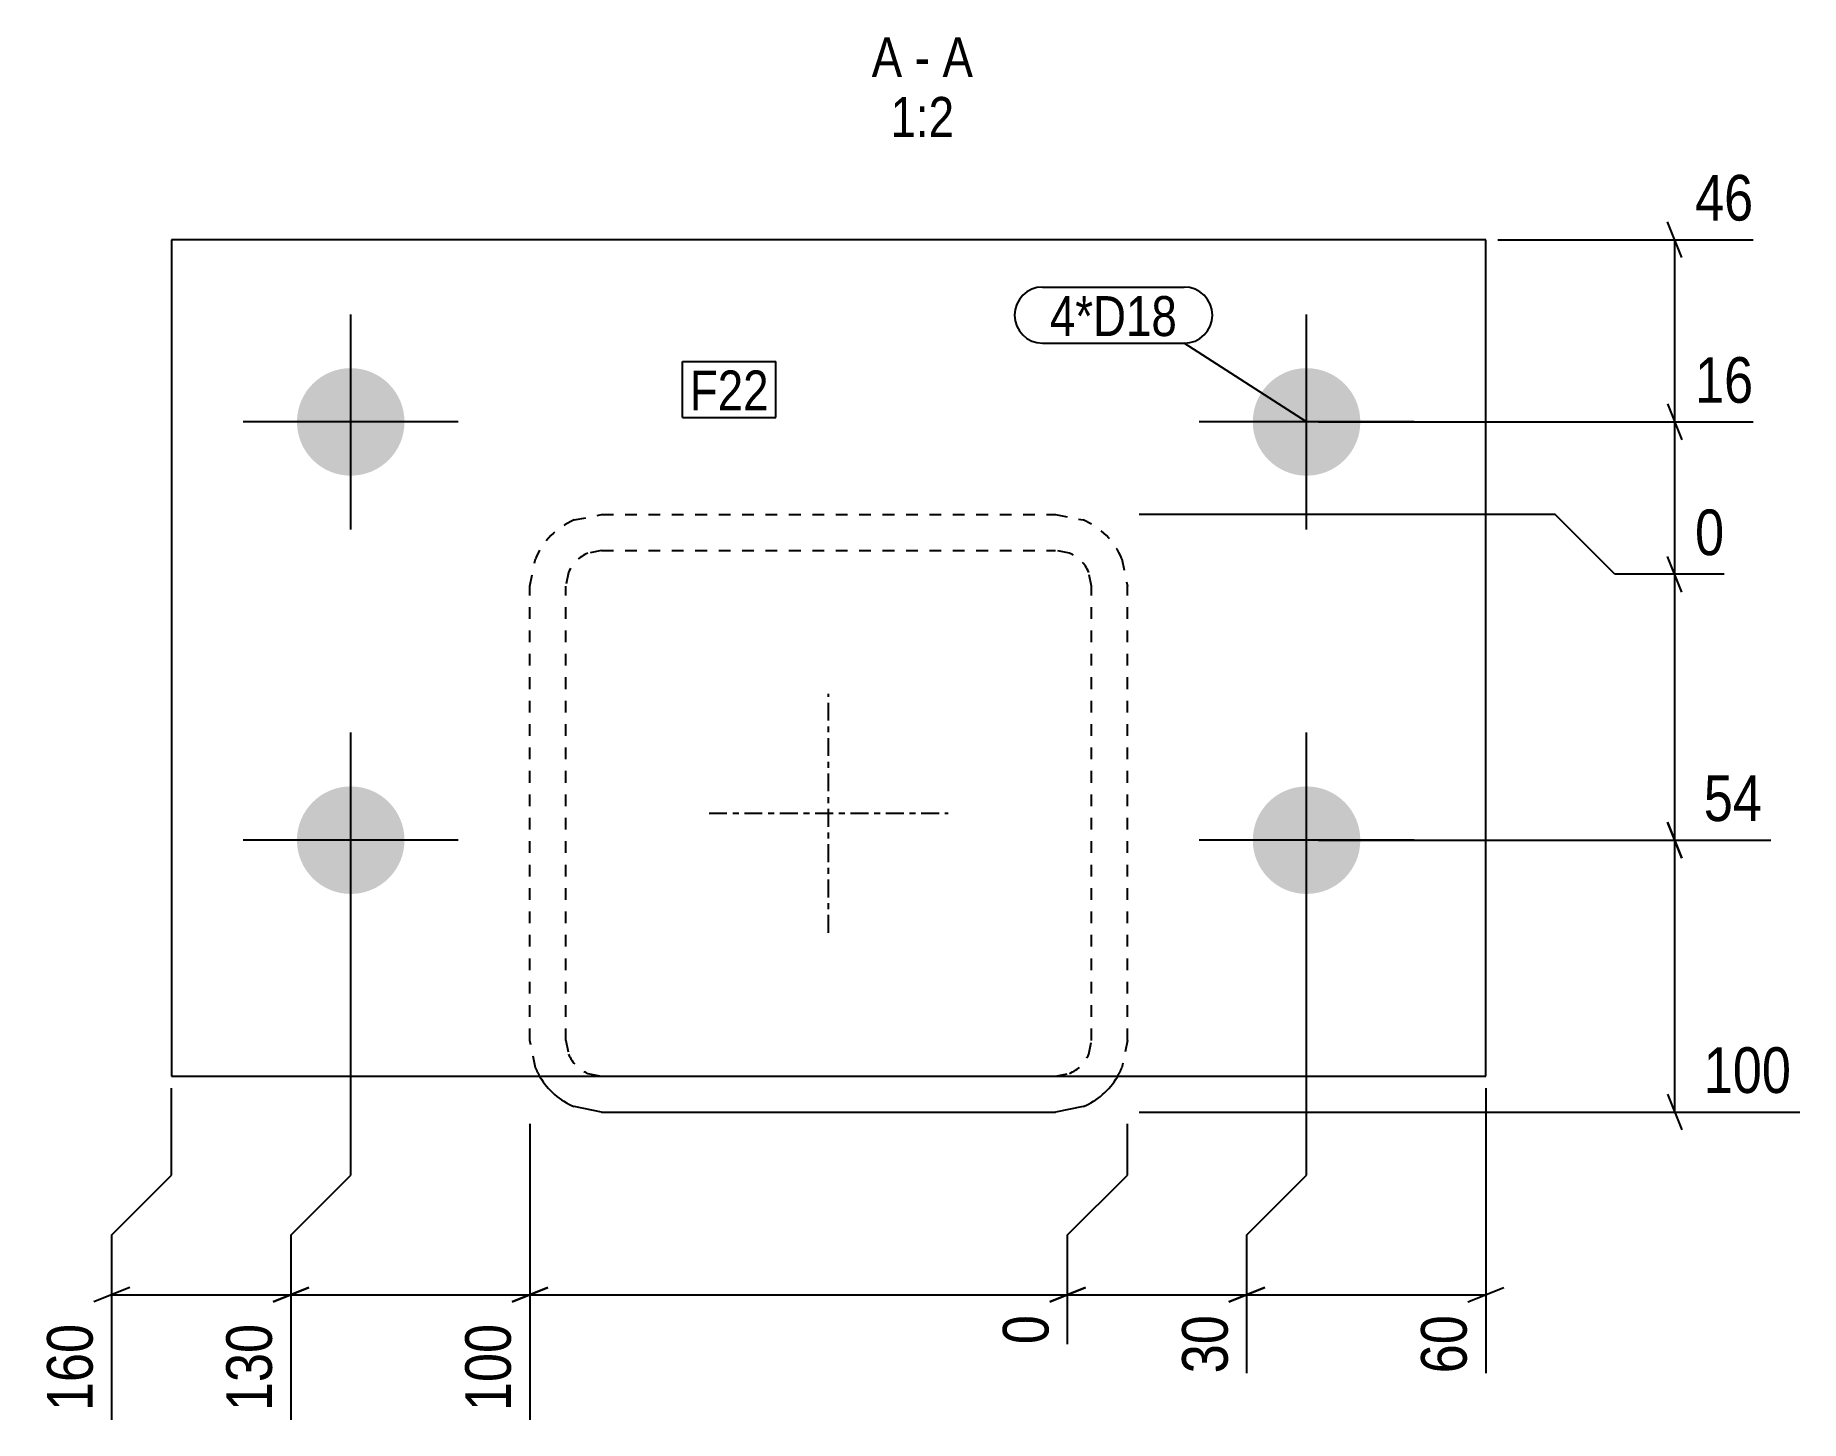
# Model space of a CAD drawing. Header units: millimetres. Extents: x 12 to 23118, y 5 to 856.
# Drawn here: x 6701.6 to 6997.2, y 4.7 to 236.5 of the extents above; entities that cross this region are included whole.
import ezdxf

# ---------------------------------------------------------------- set-up
doc = ezdxf.new("R2010")
doc.units = ezdxf.units.MM
doc.linetypes.add('DXK_LINE_DOT2', pattern=[3.9198, 1.9599, -1.9599])
doc.linetypes.add('DXK_LINE_DOT3', pattern=[5.9187, 2.979, -0.9799, 0.9799, -0.9799])
for name, color, linetype in [('MÅLSÆTNING', 7, 'Continuous'), ('STÅL', 7, 'Continuous'), ('TEKST', 7, 'Continuous')]:
    doc.layers.add(name, color=color, linetype=linetype)
doc.styles.add('Arial Narrow', font='ARIALN.TTF', dxfattribs={"height": 0.2})

msp = doc.modelspace()

# ---------------------------------------------------------------- hatches: boundary and pattern name
at = {"layer": 'STÅL', "linetype": 'Continuous'}
for points in [[(6745.44, 171.81, -1), (6763.44, 171.81, -1)], [(6905.44, 171.81, -1), (6923.44, 171.81, -1)], [(6745.44, 101.81, -1), (6763.44, 101.81, -1)], [(6905.44, 101.81, -1), (6923.44, 101.81, -1)]]:
    msp.add_hatch(color=96, dxfattribs=at).paths.add_polyline_path(points)

# ---------------------------------------------------------------- linework, layer by layer
at = {"layer": 'MÅLSÆTNING', "color": 7, "linetype": 'Continuous'}
for p, q in [((6977.27, 199.31), (6974.87, 205.31)), ((6946.44, 202.31), (6989.22, 202.31)), ((6976.07, 171.81), (6976.07, 202.31)), ((6974.87, 174.81), (6977.27, 168.81)), ((6974.87, 174.81), (6977.27, 168.81)), ((6916.44, 171.81), (6989.22, 171.81)), ((6916.44, 171.81), (6989.22, 171.81)), ((6976.07, 146.31), (6976.07, 171.81)), ((6956.07, 156.31), (6886.44, 156.31)), ((6956.07, 156.31), (6886.44, 156.31)), ((6966.07, 146.31), (6956.07, 156.31)), ((6966.07, 146.31), (6956.07, 156.31)), ((6977.27, 143.31), (6974.87, 149.31)), ((6977.27, 143.31), (6974.87, 149.31)), ((6984.35, 146.31), (6966.07, 146.31)), ((6984.35, 146.31), (6966.07, 146.31)), ((6976.07, 101.81), (6976.07, 146.31)), ((6974.87, 104.81), (6977.27, 98.81)), ((6977.27, 98.81), (6974.87, 104.81)), ((6916.44, 101.81), (6992.14, 101.81)), ((6916.44, 101.81), (6992.14, 101.81)), ((6976.07, 56.31), (6976.07, 101.81)), ((6754.44, 45.74), (6754.44, 99.81)), ((6754.44, 45.74), (6754.44, 99.81)), ((6914.44, 45.74), (6914.44, 99.81)), ((6914.44, 45.74), (6914.44, 99.81)), ((6724.44, 45.74), (6724.44, 60.31)), ((6944.44, 60.31), (6944.44, 12.59)), ((6974.87, 59.31), (6977.27, 53.31)), ((6886.44, 56.31), (6997.01, 56.31)), ((6784.44, 54.31), (6784.44, 4.8)), ((6784.44, 54.31), (6784.44, 4.8)), ((6884.44, 45.74), (6884.44, 54.31)), ((6884.44, 45.74), (6884.44, 54.31)), ((6714.44, 35.74), (6724.44, 45.74)), ((6744.44, 35.74), (6754.44, 45.74)), ((6744.44, 35.74), (6754.44, 45.74)), ((6874.44, 35.74), (6884.44, 45.74)), ((6874.44, 35.74), (6884.44, 45.74)), ((6904.44, 35.74), (6914.44, 45.74)), ((6904.44, 35.74), (6914.44, 45.74)), ((6714.44, 4.8), (6714.44, 35.74)), ((6744.44, 4.8), (6744.44, 35.74)), ((6744.44, 4.8), (6744.44, 35.74)), ((6874.44, 17.46), (6874.44, 35.74)), ((6874.44, 17.46), (6874.44, 35.74)), ((6904.44, 12.59), (6904.44, 35.74)), ((6904.44, 12.59), (6904.44, 35.74)), ((6717.44, 26.94), (6711.44, 24.54)), ((6747.44, 26.94), (6741.44, 24.54)), ((6741.44, 24.54), (6747.44, 26.94)), ((6787.44, 26.94), (6781.44, 24.54)), ((6781.44, 24.54), (6787.44, 26.94)), ((6877.44, 26.94), (6871.44, 24.54)), ((6871.44, 24.54), (6877.44, 26.94)), ((6901.44, 24.54), (6907.44, 26.94)), ((6941.44, 24.54), (6947.44, 26.94)), ((6714.44, 25.74), (6744.44, 25.74)), ((6744.44, 25.74), (6784.44, 25.74)), ((6784.44, 25.74), (6874.44, 25.74)), ((6874.44, 25.74), (6904.44, 25.74)), ((6904.44, 25.74), (6944.44, 25.74))]:
    msp.add_line(p, q, dxfattribs=at)
at = {"layer": 'STÅL', "color": 2, "linetype": 'Continuous'}
for p, q in [((6724.44, 202.31), (6724.44, 62.31)), ((6944.44, 202.31), (6724.44, 202.31)), ((6944.44, 62.31), (6944.44, 202.31)), ((6724.44, 62.31), (6944.44, 62.31)), ((6796.44, 56.31), (6791.85, 57.22)), ((6796.44, 56.31), (6872.44, 56.31)), ((6877.03, 57.22), (6872.44, 56.31))]:
    msp.add_line(p, q, dxfattribs=at)
at = {"layer": 'STÅL', "color": 96, "linetype": 'Continuous'}
for p, q in [((6754.44, 153.81), (6754.44, 189.81)), ((6914.44, 153.81), (6914.44, 189.81)), ((6772.44, 171.81), (6736.44, 171.81)), ((6932.44, 171.81), (6896.44, 171.81)), ((6754.44, 83.81), (6754.44, 119.81)), ((6914.44, 83.81), (6914.44, 119.81)), ((6772.44, 101.81), (6736.44, 101.81)), ((6932.44, 101.81), (6896.44, 101.81))]:
    msp.add_line(p, q, dxfattribs=at)
at = {"layer": 'STÅL', "color": 7, "linetype": 'DXK_LINE_DOT2'}
for p, q in [((6791.85, 155.4), (6796.44, 156.31)), ((6796.44, 156.31), (6872.44, 156.31)), ((6872.44, 156.31), (6877.03, 155.4)), ((6784.44, 144.31), (6785.35, 148.9)), ((6796.44, 150.31), (6794.14, 149.85)), ((6796.44, 150.31), (6872.44, 150.31)), ((6874.73, 149.85), (6872.44, 150.31)), ((6883.52, 148.9), (6884.44, 144.31)), ((6790.9, 146.61), (6790.44, 144.31)), ((6878.44, 144.31), (6877.98, 146.61)), ((6784.44, 68.31), (6784.44, 144.31)), ((6790.44, 68.31), (6790.44, 144.31)), ((6878.44, 68.31), (6878.44, 144.31)), ((6884.44, 68.31), (6884.44, 144.31)), ((6785.35, 63.72), (6784.44, 68.31)), ((6790.44, 68.31), (6790.9, 66.01)), ((6877.98, 66.01), (6878.44, 68.31)), ((6884.44, 68.31), (6883.52, 63.72)), ((6794.14, 62.77), (6796.44, 62.31)), ((6796.44, 62.31), (6872.44, 62.31)), ((6872.44, 62.31), (6874.73, 62.77))]:
    msp.add_line(p, q, dxfattribs=at)
at = {"layer": 'STÅL', "color": 7, "linetype": 'DXK_LINE_DOT3'}
for p, q in [((6834.44, 86.31), (6834.44, 126.31)), ((6814.44, 106.31), (6854.44, 106.31))]:
    msp.add_line(p, q, dxfattribs=at)
at = {"layer": 'STÅL', "color": 7, "linetype": 'DXK_LINE_DOT2'}
for centre, radius, start, end in [((6796.44, 144.31), 12, 112.5, 157.5), ((6872.44, 144.31), 12, 22.5, 67.5), ((6796.44, 144.31), 6, 112.5, 157.5), ((6872.44, 144.31), 6, 22.5, 67.5), ((6796.44, 68.31), 6, 202.5, 247.5), ((6872.44, 68.31), 6, 292.5, 337.5), ((6796.44, 68.31), 12, 202.5, 210.5989), ((6872.44, 68.31), 12, 329.4011, 337.5)]:
    msp.add_arc(centre, radius, start, end, dxfattribs=at)
at = {"layer": 'STÅL', "color": 2, "linetype": 'Continuous'}
for centre, start, end in [((6796.44, 68.31), 210.5989, 247.5), ((6872.44, 68.31), 292.5, 329.4011)]:
    msp.add_arc(centre, 12, start, end, dxfattribs=at)

# ---------------------------------------------------------------- wipeouts: each hides what was drawn before it
at = {"color": 0, "linetype": 'Continuous'}
for points, layer in [([(6992.28, 103.41), (6992.28, 114.61), (6979.33, 114.61), (6979.33, 103.41)], 'MÅLSÆTNING'), ([(6997.16, 57.91), (6997.16, 69.11), (6979.33, 69.11), (6979.33, 57.91)], 'MÅLSÆTNING'), ([(6712.84, 22.48), (6701.64, 22.48), (6701.64, 4.66), (6712.84, 4.66)], 'MÅLSÆTNING'), ([(6742.84, 22.48), (6731.64, 22.48), (6731.64, 4.66), (6742.84, 4.66)], 'MÅLSÆTNING'), ([(6782.84, 22.48), (6771.64, 22.48), (6771.64, 4.66), (6782.84, 4.66)], 'MÅLSÆTNING'), ([(6846.75, 229.51), (6846.75, 236.51), (6841.64, 236.51), (6841.64, 229.51)], 'TEKST'), ([(6851.4, 229.51), (6851.4, 236.51), (6848.85, 236.51), (6848.85, 229.51)], 'TEKST'), ([(6858.61, 229.51), (6858.61, 236.51), (6853.5, 236.51), (6853.5, 229.51)], 'TEKST'), ([(6855.46, 219.51), (6855.46, 226.51), (6844.79, 226.51), (6844.79, 219.51)], 'TEKST')]:
    msp.add_wipeout(points, dxfattribs=at).dxf.layer = layer
at = {"color": 0}
for points in [[(6892.77, 186.18), (6892.77, 193.18), (6871.46, 193.18), (6871.46, 186.18)], [(6824.4, 173.73), (6824.4, 180.73), (6811.19, 180.73), (6811.19, 173.73)]]:
    msp.add_wipeout(points, dxfattribs=at).dxf.layer = 'TEKST'

# ---------------------------------------------------------------- next in the draw order: texts
at = {"layer": 'MÅLSÆTNING', "color": 3, "linetype": 'Continuous', "style": 'Arial Narrow'}
for s, p in [('54', (6980.93, 105.01)), ('100', (6980.93, 59.51))]:
    msp.add_text(s, height=7.635, dxfattribs=at).set_placement(p)
for s, p in [('160', (6711.24, 6.26)), ('130', (6741.24, 6.26)), ('100', (6781.24, 6.26))]:
    msp.add_text(s, height=7.635, rotation=90.0002, dxfattribs=at).set_placement(p)
at = {"layer": 'TEKST', "color": 3, "linetype": 'Continuous', "style": 'Arial Narrow'}
for s, height, p in [('A', 6.68, (6841.64, 229.51)), ('A', 6.68, (6853.5, 229.51)), ('-', 6.68, (6848.85, 229.51)), ('1:2', 6.681, (6844.79, 219.51))]:
    msp.add_text(s, height=height, dxfattribs=at).set_placement(p)

# ---------------------------------------------------------------- next in the draw order: wipeouts: each hides what was drawn before it
at = {"color": 0, "linetype": 'Continuous'}
for points in [[(6990.82, 203.91), (6990.82, 215.11), (6977.87, 215.11), (6977.87, 203.91)], [(6990.82, 173.41), (6990.82, 184.61), (6977.87, 184.61), (6977.87, 173.41)], [(6985.95, 147.91), (6985.95, 159.11), (6977.87, 159.11), (6977.87, 147.91)], [(6872.84, 23.94), (6861.64, 23.94), (6861.64, 15.86), (6872.84, 15.86)], [(6902.84, 23.94), (6891.64, 23.94), (6891.64, 10.99), (6902.84, 10.99)], [(6942.84, 23.94), (6931.64, 23.94), (6931.64, 10.99), (6942.84, 10.99)]]:
    msp.add_wipeout(points, dxfattribs=at).dxf.layer = 'MÅLSÆTNING'
at = {"color": 0}
for points in [[(6892.77, 186.18), (6892.77, 193.18), (6871.46, 193.18), (6871.46, 186.18)], [(6824.4, 173.73), (6824.4, 180.73), (6811.19, 180.73), (6811.19, 173.73)]]:
    msp.add_wipeout(points, dxfattribs=at).dxf.layer = 'TEKST'

# ---------------------------------------------------------------- next in the draw order: linework, layer by layer
at = {"layer": 'MÅLSÆTNING', "color": 7, "linetype": 'Continuous'}
msp.add_line((6907.44, 26.94), (6901.44, 24.54), dxfattribs=at)
at = {"layer": 'TEKST', "color": 7, "linetype": 'Continuous'}
for p, q in [((6870.26, 194.38), (6893.97, 194.38)), ((6870.26, 184.98), (6893.97, 184.98)), ((6914.44, 171.81), (6893.97, 184.98)), ((6809.99, 181.93), (6825.6, 181.93)), ((6809.99, 172.53), (6809.99, 181.93)), ((6825.6, 172.53), (6825.6, 181.93)), ((6809.99, 172.53), (6825.6, 172.53))]:
    msp.add_line(p, q, dxfattribs=at)
for centre, start, end in [((6870.26, 189.68), 90, 270), ((6893.97, 189.68), 270, 90)]:
    msp.add_arc(centre, 4.7, start, end, dxfattribs=at)

# ---------------------------------------------------------------- next in the draw order: texts
at = {"layer": 'MÅLSÆTNING', "color": 3, "linetype": 'Continuous', "style": 'Arial Narrow'}
for s, height, p in [('46', 7.635, (6979.47, 205.51)), ('16', 7.635, (6979.47, 175.01)), ('0', 7.64, (6979.47, 149.51))]:
    msp.add_text(s, height=height, dxfattribs=at).set_placement(p)
for s, height, p in [('0', 7.64, (6871.24, 17.46)), ('30', 7.635, (6901.24, 12.59)), ('60', 7.635, (6941.24, 12.59))]:
    msp.add_text(s, height=height, rotation=90.0002, dxfattribs=at).set_placement(p)
at = {"layer": 'TEKST', "color": 3, "style": 'Arial Narrow'}
for s, p in [('4*D18', (6871.46, 186.18)), ('F22', (6811.19, 173.73))]:
    msp.add_text(s, height=6.681, dxfattribs=at).set_placement(p)

doc.saveas('drawing.dxf')
